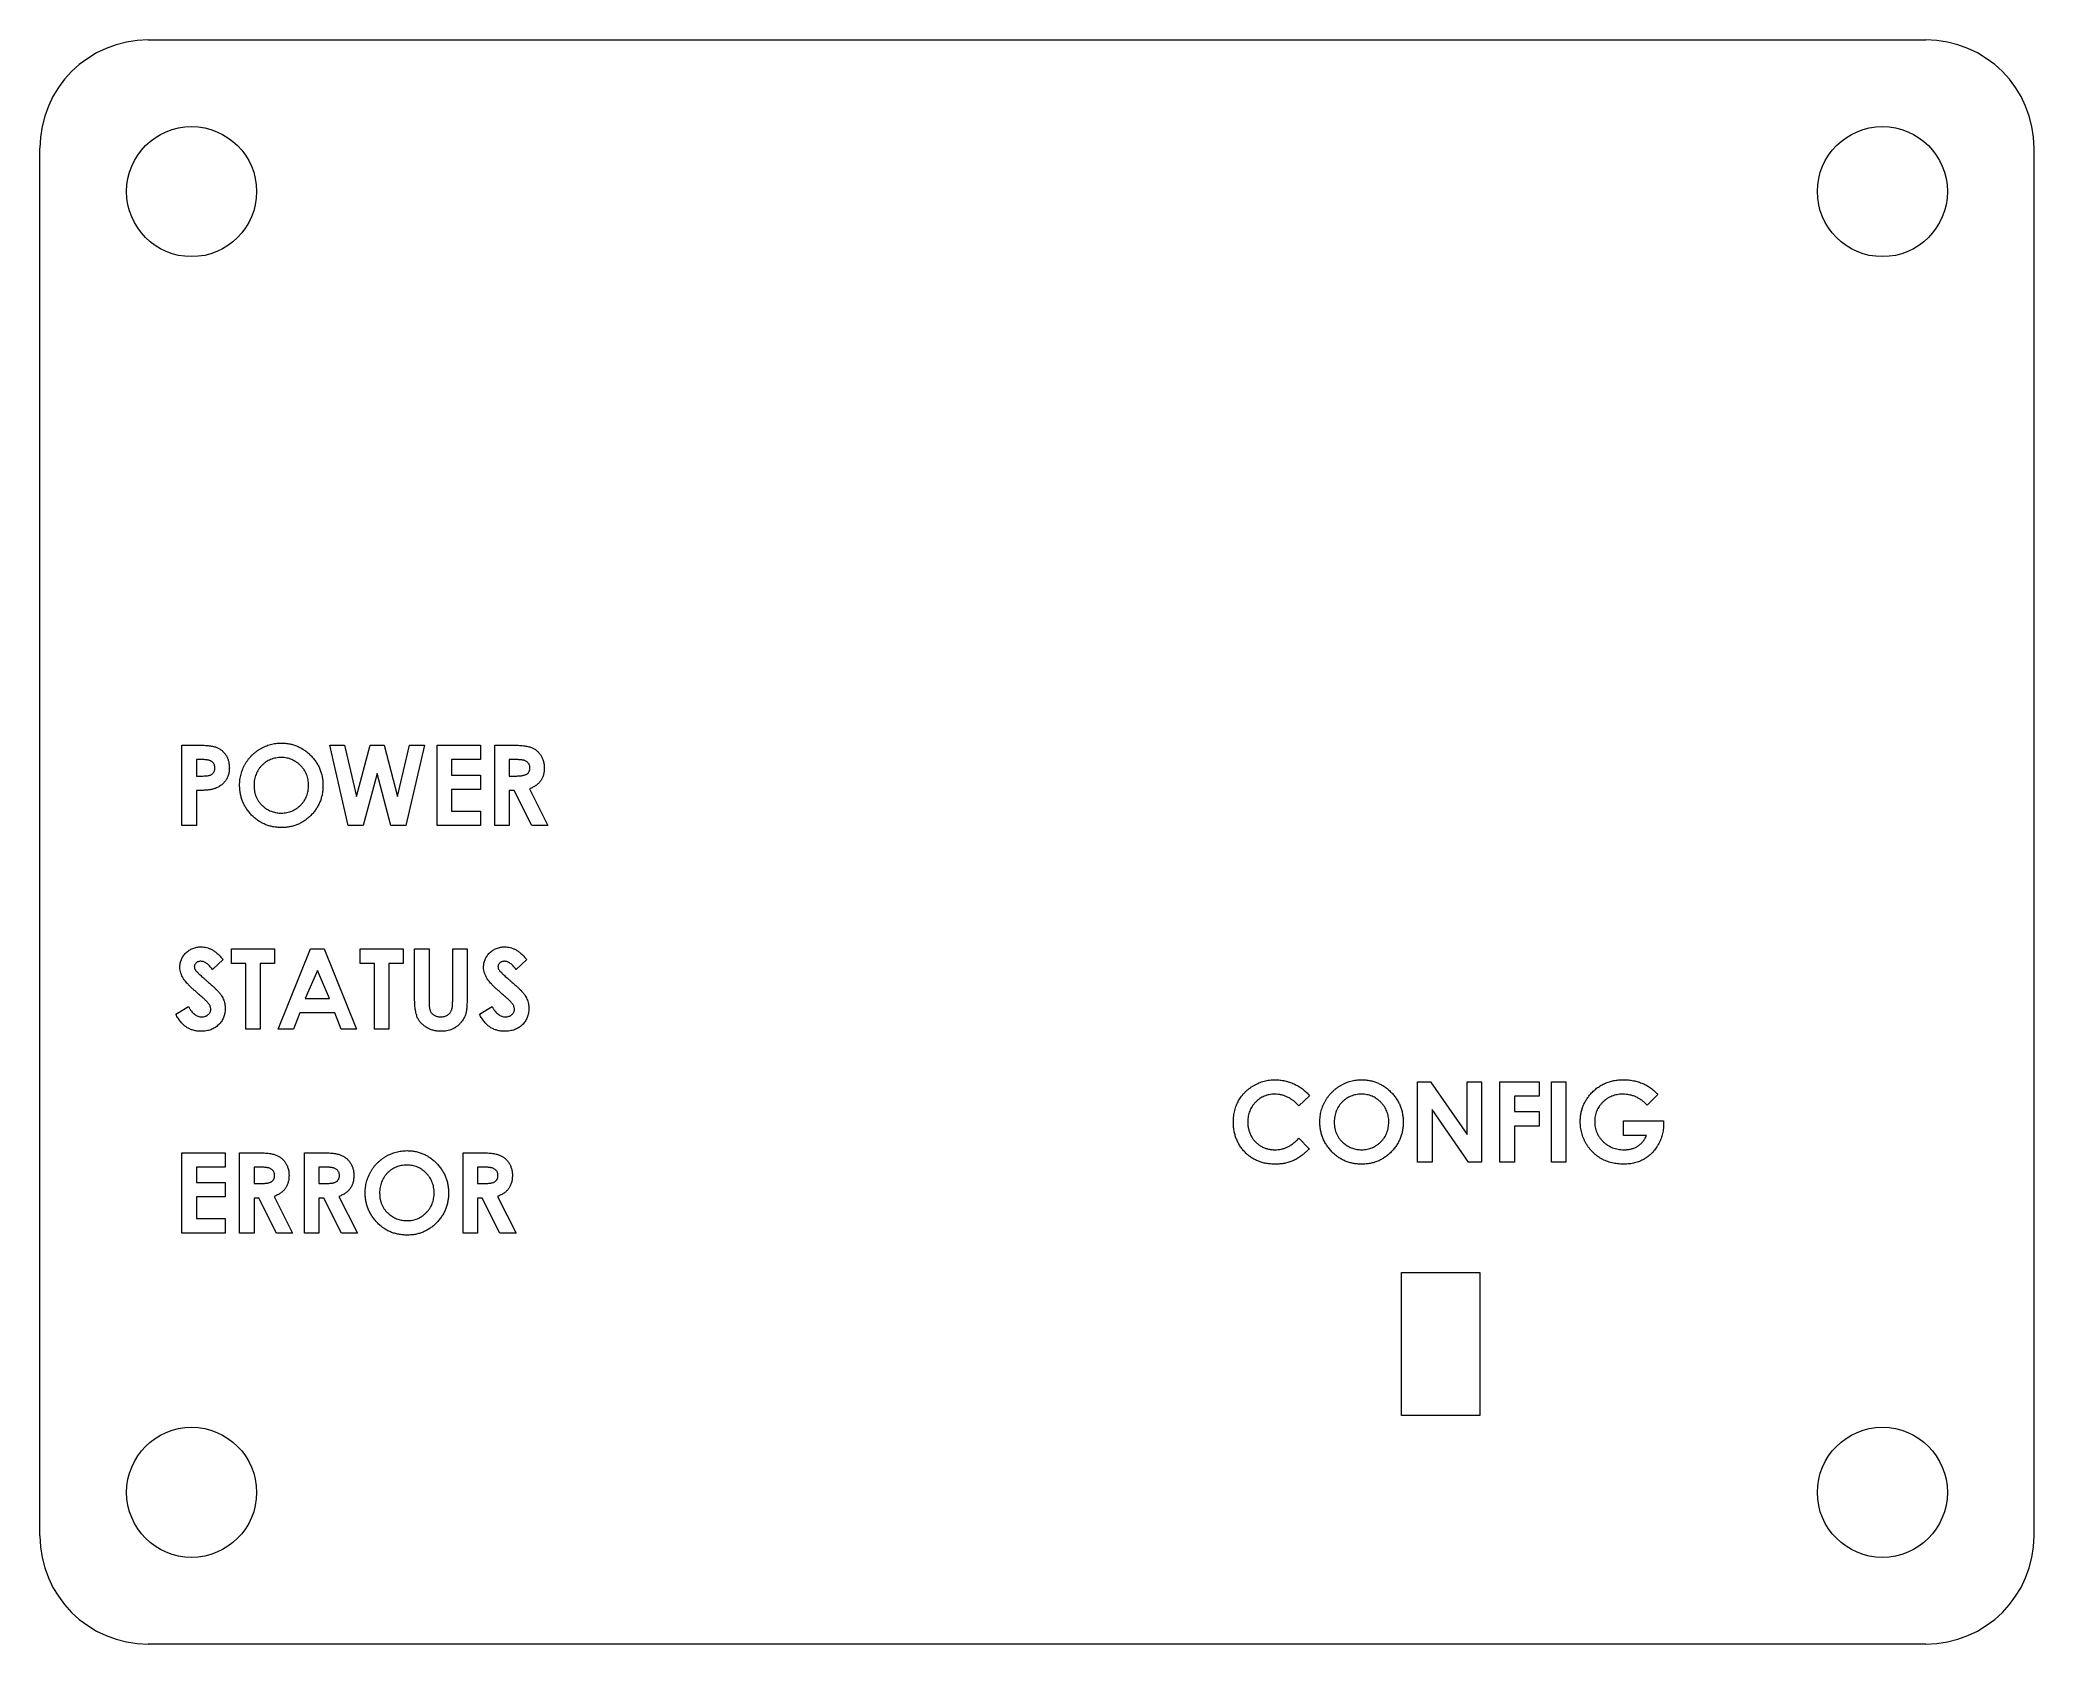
# Model space of a CAD drawing. Header units: millimetres. Extents: x -7.7 to 38.3, y -0.9 to 36.1.
import ezdxf

# ---------------------------------------------------------------- set-up
doc = ezdxf.new("R2010")
doc.units = ezdxf.units.MM

msp = doc.modelspace()

# ---------------------------------------------------------------- linework, layer by layer
at = {"color": 7, "linetype": 'Continuous', "lineweight": 15}
for p, q in [((-5.2, 36.119), (35.8, 36.119)), ((-7.7, 1.619), (-7.7, 33.619)), ((38.3, 1.619), (38.3, 33.619)), ((-4.423, 19.852), (-4.052, 19.852)), ((-4.423, 18), (-4.423, 19.852)), ((-0.586, 18), (-1.015, 19.852)), ((-1.015, 19.852), (-0.672, 19.852)), ((-0.672, 19.852), (-0.398, 18.67)), ((-0.398, 18.67), (-0.084, 19.852)), ((-0.084, 19.852), (0.239, 19.852)), ((0.239, 19.852), (0.552, 18.67)), ((0.552, 18.67), (0.825, 19.852)), ((1.169, 19.852), (0.741, 18)), ((0.825, 19.852), (1.169, 19.852)), ((1.466, 19.852), (2.463, 19.852)), ((1.466, 18), (1.466, 19.852)), ((2.463, 19.852), (2.463, 19.52)), ((2.796, 19.852), (3.183, 19.852)), ((2.796, 18), (2.796, 19.852)), ((-3.986, 19.52), (-4.09, 19.52)), ((-4.09, 19.52), (-4.09, 19.14)), ((2.463, 19.52), (1.798, 19.52)), ((1.798, 19.52), (1.798, 19.163)), ((3.241, 19.52), (3.128, 19.52)), ((3.128, 19.52), (3.128, 19.14)), ((-4.09, 19.14), (-3.973, 19.14)), ((0.077, 19.197), (-0.241, 18)), ((0.393, 18), (0.077, 19.197)), ((1.798, 19.163), (2.463, 19.163)), ((2.463, 19.163), (2.463, 18.831)), ((3.128, 19.14), (3.258, 19.14)), ((-4.09, 18.807), (-4.09, 18)), ((2.463, 18.831), (1.798, 18.831)), ((1.798, 18.831), (1.798, 18.332)), ((3.241, 18.807), (3.128, 18.807)), ((3.128, 18.807), (3.128, 18)), ((3.649, 18), (3.241, 18.807)), ((3.591, 18.845), (4.019, 18)), ((-4.09, 18), (-4.423, 18)), ((-0.241, 18), (-0.586, 18)), ((0.741, 18), (0.393, 18)), ((2.463, 18), (1.466, 18)), ((1.798, 18.332), (2.463, 18.332)), ((2.463, 18.332), (2.463, 18)), ((3.128, 18), (2.796, 18)), ((4.019, 18), (3.649, 18)), ((-3.473, 14.905), (-3.721, 14.677)), ((-3.283, 14.82), (-3.283, 15.152)), ((-3.283, 15.152), (-2.286, 15.152)), ((-2.95, 14.82), (-3.283, 14.82)), ((-2.95, 13.3), (-2.95, 14.82)), ((-2.618, 14.82), (-2.618, 13.3)), ((-2.286, 14.82), (-2.618, 14.82)), ((-2.286, 15.152), (-2.286, 14.82)), ((-2.203, 13.3), (-1.454, 15.152)), ((-1.454, 15.152), (-1.146, 15.152)), ((-1.146, 15.152), (-0.398, 13.3)), ((-0.315, 15.152), (0.682, 15.152)), ((-0.315, 14.82), (-0.315, 15.152)), ((0.018, 14.82), (-0.315, 14.82)), ((0.018, 13.3), (0.018, 14.82)), ((0.35, 14.82), (0.35, 13.3)), ((0.682, 14.82), (0.35, 14.82)), ((0.682, 15.152), (0.682, 14.82)), ((0.944, 15.152), (1.276, 15.152)), ((0.944, 14.047), (0.944, 15.152)), ((1.276, 15.152), (1.276, 13.947)), ((1.822, 13.991), (1.822, 15.152)), ((1.822, 15.152), (2.155, 15.152)), ((2.155, 15.152), (2.155, 14.047)), ((3.532, 14.905), (3.283, 14.677)), ((-1.3, 14.655), (-1.578, 14.012)), ((-1.023, 14.012), (-1.3, 14.655)), ((-4.565, 13.647), (-4.273, 13.822)), ((-1.578, 14.012), (-1.023, 14.012)), ((2.44, 13.647), (2.732, 13.822)), ((-1.704, 13.68), (-1.848, 13.3)), ((-0.897, 13.68), (-1.704, 13.68)), ((-0.753, 13.3), (-0.897, 13.68)), ((-2.618, 13.3), (-2.95, 13.3)), ((-1.848, 13.3), (-2.203, 13.3)), ((-0.398, 13.3), (-0.753, 13.3)), ((0.35, 13.3), (0.018, 13.3)), ((24.08, 12.087), (24.379, 12.087)), ((24.08, 10.235), (24.08, 12.087)), ((24.379, 12.087), (25.22, 10.869)), ((25.22, 10.869), (25.22, 12.087)), ((25.22, 12.087), (25.552, 12.087)), ((25.552, 12.087), (25.552, 10.235)), ((25.979, 12.087), (26.882, 12.087)), ((25.979, 10.235), (25.979, 12.087)), ((26.882, 12.087), (26.882, 11.755)), ((27.167, 12.087), (27.499, 12.087)), ((27.167, 10.235), (27.167, 12.087)), ((27.499, 12.087), (27.499, 10.235)), ((21.587, 11.766), (21.343, 11.533)), ((26.882, 11.755), (26.312, 11.755)), ((26.312, 11.755), (26.312, 11.399)), ((29.624, 11.793), (29.372, 11.552)), ((25.25, 10.235), (24.412, 11.45)), ((24.412, 11.45), (24.412, 10.235)), ((26.312, 11.399), (26.882, 11.399)), ((26.312, 11.066), (26.312, 10.235)), ((26.882, 11.066), (26.312, 11.066)), ((26.882, 11.399), (26.882, 11.066)), ((28.829, 10.853), (28.829, 11.185)), ((28.829, 11.185), (29.752, 11.185)), ((29.752, 11.185), (29.755, 11.106)), ((21.343, 10.79), (21.579, 10.541)), ((29.36, 10.853), (28.829, 10.853)), ((-4.423, 10.452), (-3.425, 10.452)), ((-4.423, 8.6), (-4.423, 10.452)), ((-3.425, 10.452), (-3.425, 10.12)), ((-3.093, 10.452), (-2.706, 10.452)), ((-3.093, 8.6), (-3.093, 10.452)), ((-1.597, 10.452), (-1.21, 10.452)), ((-1.597, 8.6), (-1.597, 10.452)), ((2.06, 10.452), (2.447, 10.452)), ((2.06, 8.6), (2.06, 10.452)), ((24.412, 10.235), (24.08, 10.235)), ((25.552, 10.235), (25.25, 10.235)), ((26.312, 10.235), (25.979, 10.235)), ((27.499, 10.235), (27.167, 10.235)), ((-3.425, 10.12), (-4.09, 10.12)), ((-4.09, 10.12), (-4.09, 9.763)), ((-4.09, 9.763), (-3.425, 9.763)), ((-3.425, 9.763), (-3.425, 9.431)), ((-2.647, 10.12), (-2.761, 10.12)), ((-2.761, 10.12), (-2.761, 9.74)), ((-2.761, 9.74), (-2.631, 9.74)), ((-1.151, 10.12), (-1.265, 10.12)), ((-1.265, 10.12), (-1.265, 9.74)), ((-1.265, 9.74), (-1.135, 9.74)), ((2.505, 10.12), (2.392, 10.12)), ((2.392, 10.12), (2.392, 9.74)), ((2.392, 9.74), (2.522, 9.74)), ((-3.425, 9.431), (-4.09, 9.431)), ((-4.09, 9.431), (-4.09, 8.932)), ((-2.648, 9.407), (-2.761, 9.407)), ((-2.761, 9.407), (-2.761, 8.6)), ((-2.24, 8.6), (-2.648, 9.407)), ((-2.297, 9.445), (-1.87, 8.6)), ((-1.152, 9.407), (-1.265, 9.407)), ((-1.265, 9.407), (-1.265, 8.6)), ((-0.744, 8.6), (-1.152, 9.407)), ((-0.802, 9.445), (-0.374, 8.6)), ((2.505, 9.407), (2.392, 9.407)), ((2.392, 9.407), (2.392, 8.6)), ((2.913, 8.6), (2.505, 9.407)), ((2.855, 9.445), (3.283, 8.6)), ((-4.09, 8.932), (-3.425, 8.932)), ((-3.425, 8.932), (-3.425, 8.6)), ((-3.425, 8.6), (-4.423, 8.6)), ((-2.761, 8.6), (-3.093, 8.6)), ((-1.87, 8.6), (-2.24, 8.6)), ((-1.265, 8.6), (-1.597, 8.6)), ((-0.374, 8.6), (-0.744, 8.6)), ((2.392, 8.6), (2.06, 8.6)), ((3.283, 8.6), (2.913, 8.6)), ((23.711, 7.693), (25.511, 7.693)), ((23.711, 4.393), (23.711, 7.693)), ((25.511, 7.693), (25.511, 4.393)), ((25.511, 4.393), (23.711, 4.393)), ((35.8, -0.881), (-5.2, -0.881))]:
    msp.add_line(p, q, dxfattribs=at)
for centre in [(-4.2, 32.619), (34.8, 32.619), (-4.2, 2.619), (34.8, 2.619)]:
    msp.add_circle(centre, 1.5, dxfattribs=at)
for centre, start, end in [((-5.2, 33.619), 90, 180), ((35.8, 33.619), 0, 90), ((-5.2, 1.619), 180, 270), ((35.8, 1.619), 270, 0)]:
    msp.add_arc(centre, 2.5, start, end, dxfattribs=at)
for points, knots in [([(-4.052, 19.852), (-4.027, 19.852), (-3.981, 19.852), (-3.913, 19.849), (-3.851, 19.845), (-3.794, 19.839), (-3.742, 19.831), (-3.696, 19.822), (-3.654, 19.811), (-3.618, 19.798), (-3.585, 19.783), (-3.554, 19.766), (-3.525, 19.747), (-3.498, 19.726), (-3.473, 19.702), (-3.449, 19.677), (-3.427, 19.65), (-3.407, 19.62), (-3.389, 19.589), (-3.373, 19.556), (-3.36, 19.521), (-3.349, 19.485), (-3.341, 19.447), (-3.335, 19.408), (-3.331, 19.368), (-3.331, 19.34), (-3.33, 19.326)], [0, 0, 0, 0, 0.070781, 0.136552, 0.197012, 0.252923, 0.303687, 0.349719, 0.39124, 0.428479, 0.463057, 0.49715, 0.531002, 0.564226, 0.597701, 0.631421, 0.665597, 0.700451, 0.735881, 0.771092, 0.806975, 0.843534, 0.88094, 0.919294, 0.95918, 1, 1, 1, 1]), ([(-3.093, 18.927), (-3.093, 18.949), (-3.092, 18.992), (-3.085, 19.057), (-3.076, 19.12), (-3.061, 19.182), (-3.044, 19.242), (-3.021, 19.301), (-2.995, 19.359), (-2.965, 19.416), (-2.932, 19.47), (-2.895, 19.522), (-2.855, 19.57), (-2.813, 19.616), (-2.767, 19.659), (-2.718, 19.699), (-2.666, 19.736), (-2.612, 19.77), (-2.556, 19.8), (-2.497, 19.827), (-2.439, 19.849), (-2.378, 19.868), (-2.317, 19.882), (-2.255, 19.892), (-2.192, 19.899), (-2.149, 19.899), (-2.128, 19.9)], [0, 0, 0, 0, 0.0431143, 0.0856828, 0.1275943, 0.1690586, 0.210432, 0.2518112, 0.2934438, 0.3353809, 0.3774766, 0.4186885, 0.459873, 0.5008729, 0.5418728, 0.5832118, 0.6247632, 0.6669876, 0.7093697, 0.7511027, 0.7925684, 0.8335451, 0.8748274, 0.9160177, 0.9578592, 1, 1, 1, 1]), ([(-2.128, 19.9), (-2.095, 19.899), (-2.032, 19.897), (-1.938, 19.883), (-1.848, 19.861), (-1.762, 19.83), (-1.679, 19.789), (-1.599, 19.74), (-1.523, 19.682), (-1.451, 19.616), (-1.385, 19.543), (-1.328, 19.466), (-1.279, 19.384), (-1.238, 19.299), (-1.208, 19.21), (-1.186, 19.117), (-1.172, 19.02), (-1.17, 18.954), (-1.17, 18.92)], [0, 0, 0, 0, 0.063396, 0.125157, 0.185649, 0.245977, 0.306108, 0.367351, 0.429902, 0.49454, 0.559373, 0.62241, 0.684357, 0.745807, 0.80743, 0.869996, 0.933928, 1, 1, 1, 1]), ([(3.183, 19.852), (3.209, 19.852), (3.258, 19.852), (3.329, 19.849), (3.394, 19.845), (3.454, 19.839), (3.508, 19.832), (3.556, 19.822), (3.598, 19.812), (3.636, 19.799), (3.669, 19.784), (3.7, 19.768), (3.73, 19.749), (3.758, 19.727), (3.785, 19.704), (3.809, 19.678), (3.832, 19.65), (3.854, 19.62), (3.873, 19.589), (3.89, 19.555), (3.904, 19.52), (3.916, 19.484), (3.925, 19.447), (3.931, 19.408), (3.935, 19.367), (3.935, 19.34), (3.935, 19.326)], [0, 0, 0, 0, 0.072889, 0.140186, 0.202277, 0.258895, 0.310483, 0.357095, 0.398514, 0.435038, 0.469251, 0.502805, 0.53621, 0.569379, 0.602801, 0.636666, 0.670929, 0.705803, 0.741189, 0.776304, 0.812004, 0.847969, 0.884522, 0.921974, 0.960198, 1, 1, 1, 1]), ([(-3.75, 19.483), (-3.756, 19.486), (-3.768, 19.492), (-3.79, 19.5), (-3.814, 19.506), (-3.842, 19.511), (-3.873, 19.515), (-3.908, 19.518), (-3.946, 19.519), (-3.972, 19.519), (-3.986, 19.52)], [0, 0, 0, 0, 0.082101, 0.173825, 0.278953, 0.396639, 0.527316, 0.671298, 0.828754, 1, 1, 1, 1]), ([(-3.973, 19.14), (-3.951, 19.14), (-3.912, 19.14), (-3.858, 19.144), (-3.815, 19.149), (-3.781, 19.157), (-3.754, 19.169), (-3.73, 19.183), (-3.711, 19.201), (-3.693, 19.221), (-3.679, 19.244), (-3.67, 19.269), (-3.664, 19.297), (-3.663, 19.316), (-3.663, 19.326)], [0, 0, 0, 0, 0.1551596, 0.285496, 0.3905028, 0.470975, 0.5384455, 0.6036553, 0.6665872, 0.7301989, 0.7949447, 0.8602284, 0.9281207, 1, 1, 1, 1]), ([(-3.663, 19.326), (-3.663, 19.335), (-3.664, 19.352), (-3.668, 19.376), (-3.674, 19.399), (-3.684, 19.42), (-3.697, 19.438), (-3.712, 19.455), (-3.729, 19.471), (-3.743, 19.479), (-3.75, 19.483)], [0, 0, 0, 0, 0.137788, 0.267341, 0.390444, 0.511778, 0.629509, 0.747829, 0.871885, 1, 1, 1, 1]), ([(-3.33, 19.326), (-3.331, 19.311), (-3.331, 19.28), (-3.336, 19.236), (-3.344, 19.193), (-3.355, 19.152), (-3.37, 19.114), (-3.388, 19.077), (-3.409, 19.043), (-3.433, 19.01), (-3.46, 18.98), (-3.489, 18.952), (-3.521, 18.927), (-3.555, 18.904), (-3.591, 18.883), (-3.629, 18.864), (-3.67, 18.848), (-3.698, 18.84), (-3.713, 18.836)], [0, 0, 0, 0, 0.068875, 0.135349, 0.199289, 0.26155, 0.322915, 0.382772, 0.442844, 0.502652, 0.562749, 0.62274, 0.682687, 0.743329, 0.805013, 0.868067, 0.933111, 1, 1, 1, 1]), ([(-2.133, 19.567), (-2.154, 19.567), (-2.197, 19.565), (-2.26, 19.557), (-2.32, 19.543), (-2.378, 19.522), (-2.432, 19.497), (-2.485, 19.466), (-2.534, 19.428), (-2.58, 19.386), (-2.622, 19.339), (-2.659, 19.288), (-2.69, 19.235), (-2.716, 19.178), (-2.736, 19.119), (-2.75, 19.056), (-2.759, 18.99), (-2.76, 18.945), (-2.761, 18.922)], [0, 0, 0, 0, 0.064609, 0.127512, 0.188521, 0.248708, 0.308598, 0.368812, 0.429888, 0.492802, 0.555743, 0.617485, 0.678969, 0.740198, 0.80236, 0.866245, 0.931707, 1, 1, 1, 1]), ([(-1.502, 18.925), (-1.503, 18.947), (-1.504, 18.99), (-1.512, 19.054), (-1.527, 19.115), (-1.547, 19.174), (-1.573, 19.23), (-1.604, 19.283), (-1.642, 19.334), (-1.685, 19.381), (-1.732, 19.425), (-1.782, 19.463), (-1.834, 19.495), (-1.889, 19.521), (-1.946, 19.542), (-2.006, 19.557), (-2.069, 19.565), (-2.111, 19.567), (-2.133, 19.567)], [0, 0, 0, 0, 0.065939, 0.129791, 0.192175, 0.253617, 0.314719, 0.376282, 0.438973, 0.503175, 0.567329, 0.629651, 0.69065, 0.751238, 0.811754, 0.872788, 0.93554, 1, 1, 1, 1]), ([(3.603, 19.33), (3.603, 19.34), (3.602, 19.36), (3.595, 19.387), (3.583, 19.413), (3.567, 19.436), (3.547, 19.457), (3.523, 19.475), (3.497, 19.49), (3.472, 19.499), (3.45, 19.505), (3.429, 19.509), (3.406, 19.512), (3.379, 19.515), (3.349, 19.517), (3.316, 19.519), (3.28, 19.519), (3.255, 19.52), (3.241, 19.52)], [0, 0, 0, 0, 0.063769, 0.125262, 0.185414, 0.246807, 0.309422, 0.372533, 0.437733, 0.50575, 0.544013, 0.58837, 0.640389, 0.697897, 0.763272, 0.834979, 0.913874, 1, 1, 1, 1]), ([(3.258, 19.14), (3.273, 19.14), (3.304, 19.14), (3.347, 19.142), (3.387, 19.146), (3.423, 19.15), (3.455, 19.156), (3.483, 19.164), (3.508, 19.173), (3.529, 19.183), (3.546, 19.195), (3.562, 19.209), (3.575, 19.225), (3.585, 19.242), (3.593, 19.262), (3.599, 19.283), (3.602, 19.306), (3.603, 19.322), (3.603, 19.33)], [0, 0, 0, 0, 0.10554, 0.202086, 0.290685, 0.370553, 0.44267, 0.507675, 0.565573, 0.616455, 0.663331, 0.708862, 0.753412, 0.798515, 0.845064, 0.893873, 0.944708, 1, 1, 1, 1]), ([(3.935, 19.326), (3.935, 19.311), (3.934, 19.283), (3.931, 19.241), (3.924, 19.2), (3.914, 19.162), (3.903, 19.125), (3.888, 19.091), (3.87, 19.058), (3.85, 19.027), (3.828, 18.997), (3.802, 18.97), (3.774, 18.944), (3.742, 18.921), (3.708, 18.899), (3.672, 18.879), (3.633, 18.861), (3.605, 18.85), (3.591, 18.845)], [0, 0, 0, 0, 0.0687413, 0.1347891, 0.198536, 0.2603857, 0.3209616, 0.3799038, 0.4385029, 0.4961543, 0.5542655, 0.6127488, 0.6725134, 0.7336464, 0.7967896, 0.8619357, 0.9293977, 1, 1, 1, 1]), ([(-2.125, 17.953), (-2.159, 17.953), (-2.226, 17.955), (-2.324, 17.969), (-2.418, 17.991), (-2.507, 18.023), (-2.592, 18.064), (-2.672, 18.114), (-2.748, 18.173), (-2.818, 18.24), (-2.882, 18.313), (-2.939, 18.391), (-2.987, 18.472), (-3.025, 18.556), (-3.056, 18.644), (-3.078, 18.735), (-3.09, 18.83), (-3.092, 18.894), (-3.093, 18.927)], [0, 0, 0, 0, 0.066749, 0.131152, 0.193732, 0.255326, 0.316388, 0.378027, 0.440406, 0.504557, 0.568658, 0.630986, 0.692288, 0.752615, 0.8132, 0.874016, 0.936158, 1, 1, 1, 1]), ([(-2.761, 18.922), (-2.76, 18.897), (-2.758, 18.847), (-2.748, 18.775), (-2.73, 18.706), (-2.705, 18.642), (-2.673, 18.581), (-2.633, 18.525), (-2.587, 18.473), (-2.551, 18.443), (-2.533, 18.427)], [0, 0, 0, 0, 0.134807, 0.264199, 0.388462, 0.509942, 0.63041, 0.750671, 0.873455, 1, 1, 1, 1]), ([(-2.126, 18.285), (-2.105, 18.286), (-2.063, 18.287), (-2.001, 18.295), (-1.942, 18.31), (-1.886, 18.33), (-1.831, 18.356), (-1.779, 18.388), (-1.73, 18.426), (-1.684, 18.469), (-1.641, 18.516), (-1.604, 18.566), (-1.572, 18.619), (-1.547, 18.675), (-1.526, 18.734), (-1.513, 18.795), (-1.504, 18.859), (-1.503, 18.903), (-1.502, 18.925)], [0, 0, 0, 0, 0.064147, 0.126212, 0.186841, 0.246936, 0.307256, 0.368151, 0.430071, 0.493875, 0.557981, 0.62087, 0.682525, 0.744036, 0.805889, 0.868968, 0.933247, 1, 1, 1, 1]), ([(-1.17, 18.92), (-1.17, 18.887), (-1.172, 18.822), (-1.185, 18.726), (-1.207, 18.634), (-1.238, 18.545), (-1.277, 18.461), (-1.325, 18.38), (-1.383, 18.304), (-1.447, 18.232), (-1.519, 18.167), (-1.594, 18.11), (-1.673, 18.061), (-1.756, 18.021), (-1.843, 17.99), (-1.934, 17.968), (-2.028, 17.955), (-2.092, 17.953), (-2.125, 17.953)], [0, 0, 0, 0, 0.065722, 0.129508, 0.191722, 0.253161, 0.314316, 0.375952, 0.43862, 0.502973, 0.567129, 0.629552, 0.690477, 0.751072, 0.811668, 0.872929, 0.935501, 1, 1, 1, 1]), ([(-3.713, 18.836), (-3.722, 18.833), (-3.743, 18.828), (-3.777, 18.823), (-3.816, 18.818), (-3.861, 18.814), (-3.911, 18.811), (-3.966, 18.809), (-4.026, 18.807), (-4.068, 18.807), (-4.09, 18.807)], [0, 0, 0, 0, 0.077373, 0.167614, 0.272108, 0.390016, 0.521363, 0.667272, 0.82681, 1, 1, 1, 1]), ([(-2.533, 18.427), (-2.518, 18.416), (-2.488, 18.393), (-2.441, 18.365), (-2.393, 18.34), (-2.343, 18.32), (-2.291, 18.304), (-2.237, 18.293), (-2.182, 18.286), (-2.145, 18.285), (-2.126, 18.285)], [0, 0, 0, 0, 0.127991, 0.253098, 0.376184, 0.498936, 0.621526, 0.745707, 0.871575, 1, 1, 1, 1]), ([(-4.47, 14.73), (-4.47, 14.746), (-4.469, 14.777), (-4.462, 14.823), (-4.451, 14.867), (-4.436, 14.91), (-4.416, 14.95), (-4.392, 14.99), (-4.363, 15.027), (-4.331, 15.062), (-4.295, 15.094), (-4.257, 15.122), (-4.216, 15.146), (-4.174, 15.166), (-4.129, 15.181), (-4.083, 15.192), (-4.034, 15.198), (-4.001, 15.199), (-3.984, 15.2)], [0, 0, 0, 0, 0.063173, 0.124457, 0.184841, 0.244567, 0.304319, 0.3652, 0.427421, 0.491262, 0.555499, 0.618605, 0.680495, 0.742473, 0.804991, 0.868252, 0.932887, 1, 1, 1, 1]), ([(-3.984, 15.2), (-3.962, 15.199), (-3.919, 15.197), (-3.855, 15.185), (-3.792, 15.165), (-3.741, 15.142), (-3.701, 15.119), (-3.67, 15.098), (-3.639, 15.074), (-3.606, 15.046), (-3.574, 15.015), (-3.541, 14.982), (-3.506, 14.945), (-3.484, 14.918), (-3.473, 14.905)], [0, 0, 0, 0, 0.10691, 0.212977, 0.319777, 0.428556, 0.485857, 0.546559, 0.611431, 0.679821, 0.753159, 0.830753, 0.913133, 1, 1, 1, 1]), ([(2.535, 14.73), (2.535, 14.746), (2.536, 14.777), (2.543, 14.823), (2.553, 14.867), (2.569, 14.91), (2.589, 14.95), (2.613, 14.99), (2.642, 15.027), (2.674, 15.062), (2.71, 15.094), (2.748, 15.122), (2.788, 15.146), (2.831, 15.166), (2.875, 15.181), (2.922, 15.192), (2.971, 15.198), (3.004, 15.199), (3.021, 15.2)], [0, 0, 0, 0, 0.063173, 0.124457, 0.184841, 0.244567, 0.304319, 0.3652, 0.427421, 0.491262, 0.555499, 0.618605, 0.680495, 0.742473, 0.804991, 0.868252, 0.932887, 1, 1, 1, 1]), ([(3.021, 15.2), (3.042, 15.199), (3.086, 15.197), (3.15, 15.185), (3.213, 15.165), (3.264, 15.142), (3.304, 15.119), (3.335, 15.098), (3.366, 15.074), (3.398, 15.046), (3.431, 15.015), (3.464, 14.982), (3.498, 14.945), (3.52, 14.918), (3.532, 14.905)], [0, 0, 0, 0, 0.10691, 0.212977, 0.319777, 0.428556, 0.485857, 0.546559, 0.611431, 0.679821, 0.753159, 0.830753, 0.913133, 1, 1, 1, 1]), ([(-4.003, 14.08), (-4.027, 14.1), (-4.072, 14.138), (-4.136, 14.195), (-4.194, 14.247), (-4.245, 14.297), (-4.289, 14.343), (-4.327, 14.385), (-4.359, 14.424), (-4.391, 14.47), (-4.423, 14.527), (-4.45, 14.594), (-4.467, 14.662), (-4.469, 14.708), (-4.47, 14.73)], [0, 0, 0, 0, 0.112125, 0.215201, 0.309902, 0.395959, 0.473447, 0.54214, 0.602523, 0.654726, 0.747804, 0.835278, 0.918925, 1, 1, 1, 1]), ([(-3.988, 14.867), (-3.998, 14.867), (-4.019, 14.866), (-4.048, 14.859), (-4.074, 14.847), (-4.096, 14.831), (-4.114, 14.811), (-4.128, 14.791), (-4.136, 14.769), (-4.137, 14.753), (-4.138, 14.746)], [0, 0, 0, 0, 0.148126, 0.285993, 0.416634, 0.54738, 0.671583, 0.784401, 0.893266, 1, 1, 1, 1]), ([(-4.138, 14.746), (-4.137, 14.738), (-4.137, 14.723), (-4.13, 14.7), (-4.121, 14.678), (-4.112, 14.664), (-4.107, 14.657)], [0, 0, 0, 0, 0.2418814, 0.4871155, 0.7378378, 1, 1, 1, 1]), ([(-3.721, 14.677), (-3.732, 14.692), (-3.753, 14.721), (-3.786, 14.76), (-3.819, 14.793), (-3.852, 14.82), (-3.885, 14.841), (-3.919, 14.856), (-3.954, 14.865), (-3.976, 14.867), (-3.988, 14.867)], [0, 0, 0, 0, 0.16242, 0.311824, 0.448433, 0.573381, 0.689077, 0.797573, 0.900293, 1, 1, 1, 1]), ([(3.001, 14.08), (2.978, 14.1), (2.932, 14.138), (2.869, 14.195), (2.811, 14.247), (2.76, 14.297), (2.716, 14.343), (2.677, 14.385), (2.646, 14.424), (2.613, 14.47), (2.582, 14.527), (2.555, 14.594), (2.537, 14.662), (2.536, 14.708), (2.535, 14.73)], [0, 0, 0, 0, 0.112125, 0.215201, 0.309902, 0.395959, 0.473447, 0.54214, 0.602523, 0.654726, 0.747804, 0.835278, 0.918925, 1, 1, 1, 1]), ([(3.017, 14.867), (3.006, 14.867), (2.986, 14.866), (2.957, 14.859), (2.931, 14.847), (2.909, 14.831), (2.891, 14.811), (2.877, 14.791), (2.869, 14.769), (2.868, 14.753), (2.867, 14.746)], [0, 0, 0, 0, 0.1481263, 0.2859929, 0.4166344, 0.5473799, 0.6715828, 0.7844007, 0.8932656, 1, 1, 1, 1]), ([(2.867, 14.746), (2.867, 14.738), (2.868, 14.723), (2.874, 14.7), (2.884, 14.678), (2.893, 14.664), (2.898, 14.657)], [0, 0, 0, 0, 0.2418814, 0.4871155, 0.7378378, 1, 1, 1, 1]), ([(3.283, 14.677), (3.273, 14.692), (3.252, 14.721), (3.219, 14.76), (3.186, 14.793), (3.153, 14.82), (3.119, 14.841), (3.085, 14.856), (3.051, 14.865), (3.028, 14.867), (3.017, 14.867)], [0, 0, 0, 0, 0.16242, 0.311824, 0.448433, 0.573381, 0.689077, 0.797573, 0.900293, 1, 1, 1, 1]), ([(-4.107, 14.657), (-4.103, 14.652), (-4.093, 14.639), (-4.074, 14.62), (-4.051, 14.596), (-4.022, 14.568), (-3.988, 14.536), (-3.948, 14.5), (-3.904, 14.461), (-3.872, 14.433), (-3.855, 14.418)], [0, 0, 0, 0, 0.0592342, 0.1363493, 0.2338052, 0.3494112, 0.4831792, 0.6359669, 0.8092434, 1, 1, 1, 1]), ([(-3.855, 14.418), (-3.84, 14.405), (-3.81, 14.379), (-3.768, 14.343), (-3.731, 14.31), (-3.699, 14.282), (-3.671, 14.257), (-3.649, 14.236), (-3.631, 14.219), (-3.621, 14.209), (-3.617, 14.205)], [0, 0, 0, 0, 0.192953, 0.366184, 0.520457, 0.655012, 0.770624, 0.865677, 0.942675, 1, 1, 1, 1]), ([(2.898, 14.657), (2.902, 14.652), (2.912, 14.639), (2.931, 14.62), (2.954, 14.596), (2.983, 14.568), (3.017, 14.536), (3.056, 14.5), (3.101, 14.461), (3.133, 14.433), (3.149, 14.418)], [0, 0, 0, 0, 0.0592342, 0.1363493, 0.2338052, 0.3494112, 0.4831792, 0.6359669, 0.8092434, 1, 1, 1, 1]), ([(3.149, 14.418), (3.165, 14.405), (3.194, 14.379), (3.237, 14.343), (3.274, 14.31), (3.306, 14.282), (3.333, 14.257), (3.356, 14.236), (3.373, 14.219), (3.384, 14.209), (3.388, 14.205)], [0, 0, 0, 0, 0.192953, 0.366184, 0.520457, 0.655012, 0.770624, 0.865677, 0.942675, 1, 1, 1, 1]), ([(-4.273, 13.822), (-4.262, 13.804), (-4.241, 13.768), (-4.206, 13.719), (-4.17, 13.678), (-4.133, 13.644), (-4.094, 13.618), (-4.054, 13.599), (-4.012, 13.587), (-3.983, 13.586), (-3.969, 13.585)], [0, 0, 0, 0, 0.160458, 0.307612, 0.442139, 0.566229, 0.681222, 0.789558, 0.895029, 1, 1, 1, 1]), ([(-3.758, 13.76), (-3.758, 13.771), (-3.76, 13.792), (-3.769, 13.824), (-3.783, 13.856), (-3.8, 13.882), (-3.817, 13.904), (-3.833, 13.923), (-3.853, 13.944), (-3.877, 13.967), (-3.904, 13.993), (-3.934, 14.02), (-3.967, 14.049), (-3.991, 14.069), (-4.003, 14.08)], [0, 0, 0, 0, 0.076347, 0.155091, 0.238352, 0.328404, 0.379384, 0.439618, 0.509831, 0.588875, 0.677436, 0.775547, 0.882636, 1, 1, 1, 1]), ([(-3.617, 14.205), (-3.6, 14.187), (-3.569, 14.153), (-3.528, 14.1), (-3.495, 14.049), (-3.469, 13.997), (-3.449, 13.946), (-3.435, 13.892), (-3.427, 13.837), (-3.426, 13.799), (-3.425, 13.78)], [0, 0, 0, 0, 0.150833, 0.289954, 0.417139, 0.535255, 0.648751, 0.762405, 0.879827, 1, 1, 1, 1]), ([(1.55, 13.253), (1.534, 13.253), (1.503, 13.253), (1.456, 13.258), (1.412, 13.265), (1.369, 13.275), (1.327, 13.288), (1.287, 13.304), (1.248, 13.323), (1.211, 13.344), (1.177, 13.368), (1.145, 13.394), (1.115, 13.42), (1.088, 13.449), (1.063, 13.478), (1.041, 13.51), (1.022, 13.542), (1.005, 13.577), (0.99, 13.616), (0.978, 13.66), (0.967, 13.71), (0.959, 13.766), (0.951, 13.828), (0.947, 13.896), (0.944, 13.969), (0.944, 14.021), (0.944, 14.047)], [0, 0, 0, 0, 0.041715, 0.082303, 0.121572, 0.160067, 0.197994, 0.235566, 0.273005, 0.31009, 0.346846, 0.382484, 0.417271, 0.451332, 0.484853, 0.518031, 0.551069, 0.584171, 0.619467, 0.659158, 0.703472, 0.75284, 0.806844, 0.866142, 0.930502, 1, 1, 1, 1]), ([(1.276, 13.947), (1.276, 13.935), (1.276, 13.91), (1.278, 13.876), (1.279, 13.844), (1.282, 13.815), (1.287, 13.789), (1.291, 13.765), (1.296, 13.745), (1.305, 13.722), (1.318, 13.695), (1.339, 13.668), (1.363, 13.643), (1.392, 13.623), (1.425, 13.606), (1.462, 13.593), (1.501, 13.587), (1.529, 13.585), (1.543, 13.585)], [0, 0, 0, 0, 0.072219, 0.13949, 0.20037, 0.256433, 0.307804, 0.353659, 0.39442, 0.430156, 0.496666, 0.562018, 0.628755, 0.69741, 0.768079, 0.841338, 0.918336, 1, 1, 1, 1]), ([(1.543, 13.585), (1.558, 13.585), (1.587, 13.586), (1.629, 13.595), (1.668, 13.608), (1.703, 13.627), (1.734, 13.65), (1.761, 13.676), (1.781, 13.705), (1.795, 13.732), (1.803, 13.757), (1.808, 13.779), (1.813, 13.805), (1.816, 13.835), (1.819, 13.869), (1.821, 13.906), (1.822, 13.948), (1.822, 13.976), (1.822, 13.991)], [0, 0, 0, 0, 0.078833, 0.15371, 0.224678, 0.294809, 0.362715, 0.427103, 0.48865, 0.5509, 0.585046, 0.625272, 0.671466, 0.72455, 0.783265, 0.849073, 0.921296, 1, 1, 1, 1]), ([(2.155, 14.047), (2.155, 14.025), (2.155, 13.982), (2.153, 13.92), (2.15, 13.863), (2.148, 13.812), (2.143, 13.767), (2.138, 13.726), (2.132, 13.691), (2.123, 13.651), (2.107, 13.605), (2.081, 13.552), (2.048, 13.5), (2.009, 13.449), (1.965, 13.403), (1.917, 13.362), (1.866, 13.327), (1.811, 13.3), (1.752, 13.278), (1.688, 13.264), (1.621, 13.254), (1.574, 13.253), (1.55, 13.253)], [0, 0, 0, 0, 0.05854, 0.112568, 0.16178, 0.206487, 0.246457, 0.282, 0.313213, 0.339806, 0.389413, 0.440473, 0.493955, 0.549978, 0.606488, 0.661319, 0.714691, 0.767918, 0.821939, 0.878107, 0.937203, 1, 1, 1, 1]), ([(2.732, 13.822), (2.743, 13.804), (2.763, 13.768), (2.798, 13.719), (2.834, 13.678), (2.872, 13.644), (2.911, 13.618), (2.951, 13.599), (2.993, 13.587), (3.021, 13.586), (3.035, 13.585)], [0, 0, 0, 0, 0.160458, 0.307612, 0.442139, 0.566229, 0.681222, 0.789558, 0.895029, 1, 1, 1, 1]), ([(3.247, 13.76), (3.246, 13.771), (3.245, 13.792), (3.236, 13.824), (3.222, 13.856), (3.205, 13.882), (3.188, 13.904), (3.171, 13.923), (3.151, 13.944), (3.128, 13.967), (3.101, 13.993), (3.071, 14.02), (3.037, 14.049), (3.014, 14.069), (3.001, 14.08)], [0, 0, 0, 0, 0.076347, 0.155091, 0.238352, 0.328404, 0.379384, 0.439618, 0.509831, 0.588875, 0.677436, 0.775547, 0.882636, 1, 1, 1, 1]), ([(3.388, 14.205), (3.404, 14.187), (3.436, 14.153), (3.477, 14.1), (3.51, 14.049), (3.536, 13.997), (3.556, 13.946), (3.57, 13.892), (3.578, 13.837), (3.579, 13.799), (3.579, 13.78)], [0, 0, 0, 0, 0.150833, 0.289954, 0.417139, 0.535255, 0.648751, 0.762405, 0.879827, 1, 1, 1, 1]), ([(-3.981, 13.253), (-3.997, 13.253), (-4.029, 13.253), (-4.075, 13.258), (-4.12, 13.265), (-4.163, 13.276), (-4.204, 13.289), (-4.244, 13.305), (-4.283, 13.325), (-4.32, 13.347), (-4.355, 13.373), (-4.389, 13.402), (-4.422, 13.434), (-4.453, 13.47), (-4.483, 13.51), (-4.512, 13.552), (-4.54, 13.598), (-4.556, 13.63), (-4.565, 13.647)], [0, 0, 0, 0, 0.0635515, 0.1258684, 0.1862403, 0.2449767, 0.3033577, 0.3612303, 0.418489, 0.4759367, 0.5342037, 0.5940594, 0.6554687, 0.7187717, 0.7849746, 0.8535223, 0.9251825, 1, 1, 1, 1]), ([(-3.425, 13.78), (-3.426, 13.761), (-3.426, 13.724), (-3.434, 13.671), (-3.446, 13.619), (-3.463, 13.571), (-3.485, 13.524), (-3.511, 13.481), (-3.543, 13.439), (-3.579, 13.401), (-3.619, 13.366), (-3.662, 13.335), (-3.708, 13.31), (-3.757, 13.289), (-3.809, 13.273), (-3.864, 13.261), (-3.922, 13.254), (-3.961, 13.253), (-3.981, 13.253)], [0, 0, 0, 0, 0.065201, 0.127927, 0.189047, 0.248544, 0.307607, 0.367248, 0.426963, 0.488617, 0.550392, 0.611331, 0.672556, 0.734024, 0.797341, 0.86225, 0.929625, 1, 1, 1, 1]), ([(-3.969, 13.585), (-3.955, 13.586), (-3.927, 13.587), (-3.887, 13.597), (-3.85, 13.613), (-3.819, 13.637), (-3.792, 13.664), (-3.772, 13.694), (-3.76, 13.726), (-3.758, 13.749), (-3.758, 13.76)], [0, 0, 0, 0, 0.141986, 0.275473, 0.404346, 0.53543, 0.661427, 0.777867, 0.88828, 1, 1, 1, 1]), ([(3.023, 13.253), (3.007, 13.253), (2.976, 13.253), (2.93, 13.258), (2.885, 13.265), (2.842, 13.276), (2.801, 13.289), (2.76, 13.305), (2.722, 13.325), (2.685, 13.347), (2.65, 13.373), (2.615, 13.402), (2.583, 13.434), (2.551, 13.47), (2.522, 13.51), (2.492, 13.552), (2.465, 13.598), (2.448, 13.63), (2.44, 13.647)], [0, 0, 0, 0, 0.063551, 0.125868, 0.18624, 0.244977, 0.303358, 0.36123, 0.418489, 0.475937, 0.534204, 0.594059, 0.655469, 0.718772, 0.784975, 0.853522, 0.925182, 1, 1, 1, 1]), ([(3.579, 13.78), (3.579, 13.761), (3.578, 13.724), (3.57, 13.671), (3.559, 13.619), (3.541, 13.571), (3.52, 13.524), (3.493, 13.481), (3.462, 13.439), (3.426, 13.401), (3.386, 13.366), (3.343, 13.335), (3.297, 13.31), (3.247, 13.289), (3.195, 13.273), (3.141, 13.261), (3.083, 13.254), (3.043, 13.253), (3.023, 13.253)], [0, 0, 0, 0, 0.065201, 0.127927, 0.189047, 0.248544, 0.307607, 0.367248, 0.426963, 0.488617, 0.550392, 0.611331, 0.672556, 0.734024, 0.797341, 0.86225, 0.929625, 1, 1, 1, 1]), ([(3.035, 13.585), (3.05, 13.586), (3.078, 13.587), (3.118, 13.597), (3.154, 13.613), (3.186, 13.637), (3.213, 13.664), (3.233, 13.694), (3.245, 13.726), (3.246, 13.749), (3.247, 13.76)], [0, 0, 0, 0, 0.141986, 0.275473, 0.404346, 0.53543, 0.661427, 0.777867, 0.88828, 1, 1, 1, 1]), ([(19.83, 11.164), (19.83, 11.187), (19.83, 11.232), (19.837, 11.299), (19.846, 11.364), (19.86, 11.426), (19.877, 11.487), (19.898, 11.546), (19.923, 11.602), (19.951, 11.657), (19.983, 11.71), (20.019, 11.76), (20.058, 11.807), (20.101, 11.852), (20.146, 11.894), (20.196, 11.933), (20.248, 11.97), (20.303, 12.004), (20.361, 12.035), (20.419, 12.062), (20.48, 12.084), (20.541, 12.103), (20.603, 12.117), (20.666, 12.128), (20.731, 12.133), (20.774, 12.134), (20.796, 12.135)], [0, 0, 0, 0, 0.0446633, 0.0885118, 0.1309256, 0.172904, 0.2140001, 0.254985, 0.2952913, 0.3357724, 0.3761808, 0.4161784, 0.4563501, 0.4965122, 0.5370406, 0.5781187, 0.6197246, 0.662422, 0.705299, 0.74743, 0.789433, 0.8312674, 0.8728251, 0.9148701, 0.957027, 1, 1, 1, 1]), ([(20.796, 12.135), (20.815, 12.135), (20.852, 12.134), (20.908, 12.129), (20.963, 12.122), (21.017, 12.111), (21.071, 12.098), (21.124, 12.081), (21.177, 12.062), (21.229, 12.039), (21.28, 12.014), (21.329, 11.986), (21.377, 11.956), (21.422, 11.923), (21.466, 11.888), (21.508, 11.85), (21.549, 11.809), (21.574, 11.781), (21.587, 11.766)], [0, 0, 0, 0, 0.062276, 0.123904, 0.185067, 0.24684, 0.308435, 0.370241, 0.432587, 0.495925, 0.559351, 0.621943, 0.684393, 0.746986, 0.809441, 0.872508, 0.935769, 1, 1, 1, 1]), ([(21.824, 11.162), (21.824, 11.184), (21.825, 11.228), (21.832, 11.292), (21.841, 11.355), (21.856, 11.417), (21.873, 11.478), (21.896, 11.537), (21.922, 11.595), (21.952, 11.651), (21.985, 11.705), (22.022, 11.757), (22.062, 11.805), (22.104, 11.851), (22.15, 11.894), (22.199, 11.934), (22.251, 11.971), (22.305, 12.005), (22.361, 12.036), (22.42, 12.062), (22.478, 12.085), (22.539, 12.103), (22.6, 12.118), (22.662, 12.127), (22.725, 12.134), (22.768, 12.135), (22.789, 12.135)], [0, 0, 0, 0, 0.043114, 0.085683, 0.127594, 0.169059, 0.210432, 0.251811, 0.293444, 0.335381, 0.377477, 0.418688, 0.459873, 0.500873, 0.541873, 0.583212, 0.624763, 0.666988, 0.70937, 0.751103, 0.792568, 0.833545, 0.874827, 0.916018, 0.957859, 1, 1, 1, 1]), ([(22.789, 12.135), (22.822, 12.134), (22.885, 12.132), (22.979, 12.119), (23.069, 12.096), (23.155, 12.065), (23.238, 12.025), (23.318, 11.976), (23.394, 11.917), (23.466, 11.851), (23.532, 11.779), (23.589, 11.701), (23.638, 11.62), (23.679, 11.535), (23.709, 11.446), (23.731, 11.352), (23.745, 11.255), (23.747, 11.189), (23.747, 11.156)], [0, 0, 0, 0, 0.063396, 0.125157, 0.185649, 0.245977, 0.306108, 0.367351, 0.429902, 0.49454, 0.559373, 0.62241, 0.684357, 0.745807, 0.80743, 0.869996, 0.933928, 1, 1, 1, 1]), ([(28.074, 11.811), (28.087, 11.824), (28.111, 11.851), (28.149, 11.887), (28.188, 11.922), (28.229, 11.953), (28.271, 11.982), (28.315, 12.009), (28.36, 12.033), (28.406, 12.054), (28.454, 12.074), (28.503, 12.09), (28.553, 12.104), (28.605, 12.115), (28.658, 12.124), (28.712, 12.13), (28.768, 12.134), (28.806, 12.135), (28.825, 12.135)], [0, 0, 0, 0, 0.063787, 0.126616, 0.188343, 0.249479, 0.309864, 0.370656, 0.430675, 0.491278, 0.551874, 0.613065, 0.675167, 0.737705, 0.801473, 0.866116, 0.93226, 1, 1, 1, 1]), ([(28.825, 12.135), (28.845, 12.135), (28.884, 12.134), (28.943, 12.13), (29.001, 12.123), (29.058, 12.113), (29.114, 12.101), (29.169, 12.086), (29.224, 12.068), (29.259, 12.054), (29.277, 12.047)], [0, 0, 0, 0, 0.128976, 0.256614, 0.382375, 0.50745, 0.631232, 0.754221, 0.877301, 1, 1, 1, 1]), ([(29.277, 12.047), (29.291, 12.041), (29.322, 12.028), (29.365, 12.004), (29.409, 11.977), (29.453, 11.947), (29.496, 11.913), (29.539, 11.876), (29.582, 11.836), (29.61, 11.807), (29.624, 11.793)], [0, 0, 0, 0, 0.111799, 0.227396, 0.345657, 0.4674, 0.594208, 0.724678, 0.859647, 1, 1, 1, 1]), ([(20.783, 11.802), (20.762, 11.802), (20.72, 11.801), (20.658, 11.792), (20.598, 11.778), (20.541, 11.757), (20.487, 11.731), (20.435, 11.7), (20.387, 11.662), (20.341, 11.619), (20.299, 11.572), (20.262, 11.522), (20.231, 11.469), (20.206, 11.414), (20.186, 11.355), (20.172, 11.294), (20.164, 11.23), (20.163, 11.187), (20.162, 11.165)], [0, 0, 0, 0, 0.064715, 0.127707, 0.188882, 0.249158, 0.309661, 0.370225, 0.432332, 0.495782, 0.559304, 0.621861, 0.683322, 0.744523, 0.806088, 0.868994, 0.933419, 1, 1, 1, 1]), ([(21.343, 11.533), (21.322, 11.555), (21.282, 11.596), (21.217, 11.652), (21.149, 11.698), (21.08, 11.736), (21.009, 11.766), (20.935, 11.787), (20.86, 11.8), (20.809, 11.802), (20.783, 11.802)], [0, 0, 0, 0, 0.139406, 0.272304, 0.399525, 0.522811, 0.642663, 0.761023, 0.879801, 1, 1, 1, 1]), ([(22.784, 11.802), (22.763, 11.802), (22.72, 11.801), (22.657, 11.792), (22.597, 11.778), (22.539, 11.758), (22.485, 11.732), (22.432, 11.701), (22.383, 11.663), (22.337, 11.621), (22.295, 11.574), (22.258, 11.524), (22.227, 11.47), (22.201, 11.414), (22.181, 11.354), (22.167, 11.291), (22.158, 11.225), (22.157, 11.181), (22.156, 11.158)], [0, 0, 0, 0, 0.064609, 0.127512, 0.188521, 0.248708, 0.308598, 0.368812, 0.429888, 0.492802, 0.555743, 0.617485, 0.678969, 0.740198, 0.80236, 0.866245, 0.931707, 1, 1, 1, 1]), ([(23.415, 11.16), (23.414, 11.182), (23.413, 11.226), (23.405, 11.289), (23.39, 11.351), (23.37, 11.409), (23.344, 11.465), (23.313, 11.518), (23.275, 11.569), (23.232, 11.616), (23.185, 11.66), (23.135, 11.698), (23.083, 11.731), (23.028, 11.757), (22.971, 11.777), (22.911, 11.792), (22.848, 11.801), (22.806, 11.802), (22.784, 11.802)], [0, 0, 0, 0, 0.065939, 0.129791, 0.192175, 0.253617, 0.314719, 0.376282, 0.438973, 0.503175, 0.567329, 0.629651, 0.69065, 0.751238, 0.811754, 0.872788, 0.93554, 1, 1, 1, 1]), ([(27.831, 11.171), (27.832, 11.201), (27.833, 11.261), (27.845, 11.348), (27.864, 11.433), (27.891, 11.515), (27.925, 11.594), (27.967, 11.67), (28.017, 11.743), (28.055, 11.788), (28.074, 11.811)], [0, 0, 0, 0, 0.129256, 0.255242, 0.378902, 0.501424, 0.623259, 0.746437, 0.87137, 1, 1, 1, 1]), ([(28.815, 11.802), (28.793, 11.802), (28.748, 11.801), (28.683, 11.792), (28.62, 11.778), (28.561, 11.758), (28.504, 11.731), (28.449, 11.7), (28.398, 11.662), (28.35, 11.619), (28.307, 11.572), (28.269, 11.522), (28.236, 11.47), (28.21, 11.415), (28.189, 11.358), (28.175, 11.297), (28.166, 11.235), (28.164, 11.193), (28.164, 11.171)], [0, 0, 0, 0, 0.067188, 0.131929, 0.195189, 0.257128, 0.318843, 0.380493, 0.443219, 0.507125, 0.570712, 0.632482, 0.693253, 0.753131, 0.813458, 0.873863, 0.93611, 1, 1, 1, 1]), ([(29.372, 11.552), (29.352, 11.572), (29.313, 11.611), (29.249, 11.662), (29.183, 11.705), (29.115, 11.741), (29.043, 11.769), (28.969, 11.788), (28.893, 11.8), (28.842, 11.802), (28.815, 11.802)], [0, 0, 0, 0, 0.134447, 0.263807, 0.389241, 0.511496, 0.632427, 0.753439, 0.87526, 1, 1, 1, 1]), ([(20.791, 10.188), (20.757, 10.189), (20.689, 10.19), (20.59, 10.203), (20.496, 10.225), (20.407, 10.255), (20.322, 10.294), (20.242, 10.341), (20.167, 10.397), (20.098, 10.461), (20.035, 10.532), (19.979, 10.607), (19.934, 10.689), (19.895, 10.775), (19.866, 10.865), (19.845, 10.961), (19.832, 11.061), (19.83, 11.129), (19.83, 11.164)], [0, 0, 0, 0, 0.067376, 0.131837, 0.194461, 0.255346, 0.315588, 0.375627, 0.436138, 0.497779, 0.55947, 0.620278, 0.680788, 0.741492, 0.803215, 0.866493, 0.93191, 1, 1, 1, 1]), ([(20.162, 11.165), (20.162, 11.15), (20.162, 11.119), (20.166, 11.074), (20.173, 11.03), (20.182, 10.988), (20.193, 10.947), (20.206, 10.907), (20.222, 10.869), (20.241, 10.831), (20.262, 10.796), (20.285, 10.763), (20.31, 10.731), (20.337, 10.701), (20.367, 10.674), (20.398, 10.648), (20.431, 10.624), (20.466, 10.603), (20.503, 10.583), (20.541, 10.566), (20.58, 10.552), (20.62, 10.541), (20.661, 10.531), (20.703, 10.525), (20.746, 10.521), (20.775, 10.52), (20.79, 10.52)], [0, 0, 0, 0, 0.045986, 0.090639, 0.134485, 0.177331, 0.219265, 0.260785, 0.302317, 0.343436, 0.384181, 0.424376, 0.464181, 0.504012, 0.543822, 0.583802, 0.624419, 0.665548, 0.706675, 0.747827, 0.788895, 0.830219, 0.871707, 0.913734, 0.956588, 1, 1, 1, 1]), ([(22.792, 10.188), (22.758, 10.189), (22.691, 10.19), (22.593, 10.205), (22.499, 10.226), (22.41, 10.259), (22.325, 10.299), (22.245, 10.349), (22.169, 10.408), (22.099, 10.475), (22.035, 10.549), (21.978, 10.626), (21.93, 10.707), (21.892, 10.792), (21.861, 10.879), (21.84, 10.971), (21.827, 11.065), (21.825, 11.13), (21.824, 11.162)], [0, 0, 0, 0, 0.066749, 0.131152, 0.193732, 0.255326, 0.316388, 0.378027, 0.440406, 0.504557, 0.568658, 0.630986, 0.692288, 0.752615, 0.8132, 0.874016, 0.936158, 1, 1, 1, 1]), ([(22.156, 11.158), (22.157, 11.132), (22.159, 11.083), (22.169, 11.01), (22.187, 10.941), (22.212, 10.877), (22.244, 10.817), (22.284, 10.761), (22.33, 10.709), (22.366, 10.678), (22.384, 10.663)], [0, 0, 0, 0, 0.134807, 0.264199, 0.388462, 0.509942, 0.63041, 0.750671, 0.873455, 1, 1, 1, 1]), ([(22.791, 10.52), (22.812, 10.521), (22.854, 10.522), (22.916, 10.531), (22.975, 10.545), (23.031, 10.565), (23.086, 10.591), (23.138, 10.624), (23.187, 10.661), (23.233, 10.704), (23.276, 10.751), (23.313, 10.802), (23.345, 10.855), (23.37, 10.911), (23.391, 10.969), (23.404, 11.031), (23.413, 11.095), (23.414, 11.138), (23.415, 11.16)], [0, 0, 0, 0, 0.064147, 0.126212, 0.186841, 0.246936, 0.307256, 0.368151, 0.430071, 0.493875, 0.557981, 0.62087, 0.682525, 0.744036, 0.805889, 0.868968, 0.933247, 1, 1, 1, 1]), ([(23.747, 11.156), (23.747, 11.123), (23.745, 11.057), (23.732, 10.961), (23.71, 10.869), (23.679, 10.781), (23.64, 10.696), (23.592, 10.616), (23.534, 10.539), (23.47, 10.468), (23.398, 10.402), (23.323, 10.345), (23.244, 10.296), (23.161, 10.256), (23.074, 10.226), (22.983, 10.204), (22.889, 10.19), (22.825, 10.189), (22.792, 10.188)], [0, 0, 0, 0, 0.065722, 0.129508, 0.191722, 0.253161, 0.314316, 0.375952, 0.43862, 0.502973, 0.567129, 0.629552, 0.690477, 0.751072, 0.811668, 0.872929, 0.935501, 1, 1, 1, 1]), ([(28.834, 10.188), (28.81, 10.188), (28.763, 10.189), (28.694, 10.195), (28.627, 10.205), (28.562, 10.219), (28.498, 10.236), (28.437, 10.258), (28.377, 10.283), (28.32, 10.312), (28.265, 10.346), (28.213, 10.382), (28.164, 10.422), (28.117, 10.465), (28.074, 10.512), (28.033, 10.561), (27.997, 10.614), (27.962, 10.67), (27.932, 10.729), (27.905, 10.788), (27.882, 10.849), (27.864, 10.912), (27.849, 10.975), (27.839, 11.039), (27.833, 11.104), (27.832, 11.149), (27.831, 11.171)], [0, 0, 0, 0, 0.045173, 0.089546, 0.132813, 0.175102, 0.21703, 0.25838, 0.299576, 0.340708, 0.381538, 0.421942, 0.462115, 0.502433, 0.542752, 0.583407, 0.624663, 0.666792, 0.708988, 0.750686, 0.792055, 0.833203, 0.874439, 0.915873, 0.957656, 1, 1, 1, 1]), ([(28.164, 11.171), (28.164, 11.149), (28.165, 11.105), (28.175, 11.04), (28.19, 10.978), (28.212, 10.919), (28.239, 10.862), (28.273, 10.808), (28.313, 10.757), (28.358, 10.709), (28.408, 10.664), (28.462, 10.626), (28.518, 10.593), (28.577, 10.567), (28.639, 10.546), (28.704, 10.531), (28.771, 10.522), (28.817, 10.521), (28.841, 10.52)], [0, 0, 0, 0, 0.063879, 0.125851, 0.186472, 0.246476, 0.306258, 0.366951, 0.428861, 0.492569, 0.556606, 0.619087, 0.681049, 0.742785, 0.804896, 0.867849, 0.932933, 1, 1, 1, 1]), ([(29.755, 11.106), (29.754, 11.086), (29.754, 11.045), (29.748, 10.985), (29.738, 10.925), (29.724, 10.867), (29.707, 10.808), (29.684, 10.751), (29.659, 10.695), (29.63, 10.64), (29.597, 10.587), (29.562, 10.537), (29.525, 10.489), (29.485, 10.445), (29.443, 10.405), (29.399, 10.368), (29.352, 10.334), (29.304, 10.303), (29.252, 10.276), (29.199, 10.252), (29.143, 10.232), (29.086, 10.216), (29.026, 10.203), (28.964, 10.195), (28.9, 10.189), (28.856, 10.188), (28.834, 10.188)], [0, 0, 0, 0, 0.041954, 0.083833, 0.125322, 0.166815, 0.208475, 0.250643, 0.293094, 0.336442, 0.379594, 0.421656, 0.462988, 0.503718, 0.543863, 0.583608, 0.623143, 0.663013, 0.702932, 0.742888, 0.783652, 0.824851, 0.866926, 0.910066, 0.954212, 1, 1, 1, 1]), ([(20.79, 10.52), (20.814, 10.521), (20.863, 10.522), (20.935, 10.533), (21.003, 10.552), (21.057, 10.573), (21.1, 10.594), (21.132, 10.614), (21.166, 10.635), (21.2, 10.66), (21.235, 10.688), (21.27, 10.72), (21.307, 10.753), (21.331, 10.777), (21.343, 10.79)], [0, 0, 0, 0, 0.117048, 0.22997, 0.340704, 0.449355, 0.505557, 0.565303, 0.628205, 0.694729, 0.765019, 0.83958, 0.91775, 1, 1, 1, 1]), ([(22.384, 10.663), (22.399, 10.651), (22.429, 10.629), (22.476, 10.6), (22.524, 10.575), (22.574, 10.555), (22.626, 10.539), (22.68, 10.528), (22.735, 10.522), (22.772, 10.521), (22.791, 10.52)], [0, 0, 0, 0, 0.127991, 0.253098, 0.376184, 0.498936, 0.621526, 0.745707, 0.871575, 1, 1, 1, 1]), ([(28.841, 10.52), (28.856, 10.52), (28.886, 10.521), (28.93, 10.525), (28.972, 10.531), (29.012, 10.54), (29.05, 10.551), (29.087, 10.565), (29.122, 10.581), (29.154, 10.6), (29.186, 10.622), (29.215, 10.647), (29.244, 10.674), (29.271, 10.704), (29.295, 10.737), (29.319, 10.773), (29.341, 10.811), (29.354, 10.839), (29.36, 10.853)], [0, 0, 0, 0, 0.069349, 0.136147, 0.200555, 0.262794, 0.323422, 0.382464, 0.440964, 0.498292, 0.555828, 0.614284, 0.673681, 0.734765, 0.797555, 0.862276, 0.929671, 1, 1, 1, 1]), ([(-2.706, 10.452), (-2.68, 10.452), (-2.631, 10.452), (-2.56, 10.449), (-2.495, 10.445), (-2.435, 10.439), (-2.381, 10.432), (-2.333, 10.422), (-2.29, 10.412), (-2.253, 10.399), (-2.22, 10.384), (-2.188, 10.368), (-2.159, 10.349), (-2.131, 10.327), (-2.104, 10.304), (-2.079, 10.278), (-2.056, 10.25), (-2.035, 10.22), (-2.016, 10.189), (-1.999, 10.155), (-1.985, 10.12), (-1.973, 10.084), (-1.964, 10.047), (-1.958, 10.008), (-1.954, 9.967), (-1.953, 9.94), (-1.953, 9.926)], [0, 0, 0, 0, 0.072889, 0.140186, 0.202277, 0.258895, 0.310483, 0.357095, 0.398514, 0.435038, 0.469251, 0.502805, 0.53621, 0.569379, 0.602801, 0.636666, 0.670929, 0.705803, 0.741189, 0.776304, 0.812004, 0.847969, 0.884522, 0.921974, 0.960198, 1, 1, 1, 1]), ([(-1.21, 10.452), (-1.184, 10.452), (-1.135, 10.452), (-1.064, 10.449), (-0.999, 10.445), (-0.939, 10.439), (-0.885, 10.432), (-0.837, 10.422), (-0.794, 10.412), (-0.757, 10.399), (-0.724, 10.384), (-0.692, 10.368), (-0.663, 10.349), (-0.635, 10.327), (-0.608, 10.304), (-0.583, 10.278), (-0.56, 10.25), (-0.539, 10.22), (-0.52, 10.189), (-0.503, 10.155), (-0.489, 10.12), (-0.477, 10.084), (-0.468, 10.047), (-0.462, 10.008), (-0.458, 9.967), (-0.457, 9.94), (-0.457, 9.926)], [0, 0, 0, 0, 0.072889, 0.140186, 0.202277, 0.258895, 0.310483, 0.357095, 0.398514, 0.435038, 0.469251, 0.502805, 0.53621, 0.569379, 0.602801, 0.636666, 0.670929, 0.705803, 0.741189, 0.776304, 0.812004, 0.847969, 0.884522, 0.921974, 0.960198, 1, 1, 1, 1]), ([(-0.196, 9.527), (-0.196, 9.549), (-0.195, 9.592), (-0.188, 9.657), (-0.179, 9.72), (-0.164, 9.782), (-0.147, 9.842), (-0.124, 9.901), (-0.098, 9.959), (-0.068, 10.016), (-0.035, 10.07), (0.002, 10.122), (0.042, 10.17), (0.084, 10.216), (0.13, 10.259), (0.179, 10.299), (0.231, 10.336), (0.285, 10.37), (0.341, 10.4), (0.399, 10.427), (0.458, 10.449), (0.518, 10.468), (0.579, 10.482), (0.642, 10.492), (0.705, 10.499), (0.748, 10.499), (0.769, 10.5)], [0, 0, 0, 0, 0.0431143, 0.0856828, 0.1275943, 0.1690586, 0.210432, 0.2518112, 0.2934438, 0.3353809, 0.3774766, 0.4186885, 0.459873, 0.5008729, 0.5418728, 0.5832118, 0.6247632, 0.6669876, 0.7093697, 0.7511027, 0.7925684, 0.8335451, 0.8748274, 0.9160177, 0.9578592, 1, 1, 1, 1]), ([(0.764, 10.167), (0.742, 10.167), (0.7, 10.165), (0.637, 10.157), (0.577, 10.143), (0.519, 10.122), (0.465, 10.097), (0.412, 10.066), (0.363, 10.028), (0.317, 9.986), (0.275, 9.939), (0.237, 9.888), (0.206, 9.835), (0.18, 9.778), (0.161, 9.719), (0.147, 9.656), (0.138, 9.59), (0.137, 9.545), (0.136, 9.522)], [0, 0, 0, 0, 0.064609, 0.127512, 0.188521, 0.248708, 0.308598, 0.368812, 0.429888, 0.492802, 0.555743, 0.617485, 0.678969, 0.740198, 0.80236, 0.866245, 0.931707, 1, 1, 1, 1]), ([(1.395, 9.525), (1.394, 9.547), (1.393, 9.59), (1.384, 9.654), (1.37, 9.715), (1.35, 9.774), (1.324, 9.83), (1.292, 9.883), (1.255, 9.934), (1.212, 9.981), (1.165, 10.025), (1.115, 10.063), (1.063, 10.095), (1.008, 10.121), (0.95, 10.142), (0.891, 10.157), (0.828, 10.165), (0.786, 10.167), (0.764, 10.167)], [0, 0, 0, 0, 0.065939, 0.129791, 0.192175, 0.253617, 0.314719, 0.376282, 0.438973, 0.503175, 0.567329, 0.629651, 0.69065, 0.751238, 0.811754, 0.872788, 0.93554, 1, 1, 1, 1]), ([(0.769, 10.5), (0.801, 10.499), (0.865, 10.497), (0.959, 10.483), (1.049, 10.461), (1.135, 10.43), (1.218, 10.389), (1.298, 10.34), (1.374, 10.282), (1.446, 10.216), (1.512, 10.143), (1.569, 10.066), (1.618, 9.984), (1.658, 9.899), (1.689, 9.81), (1.711, 9.717), (1.725, 9.62), (1.726, 9.554), (1.727, 9.52)], [0, 0, 0, 0, 0.063396, 0.125157, 0.185649, 0.245977, 0.306108, 0.367351, 0.429902, 0.49454, 0.559373, 0.62241, 0.684357, 0.745807, 0.80743, 0.869996, 0.933928, 1, 1, 1, 1]), ([(2.447, 10.452), (2.473, 10.452), (2.522, 10.452), (2.593, 10.449), (2.658, 10.445), (2.718, 10.439), (2.771, 10.432), (2.82, 10.422), (2.862, 10.412), (2.899, 10.399), (2.933, 10.384), (2.964, 10.368), (2.994, 10.349), (3.022, 10.327), (3.048, 10.304), (3.073, 10.278), (3.096, 10.25), (3.117, 10.22), (3.137, 10.189), (3.154, 10.155), (3.167, 10.12), (3.18, 10.084), (3.188, 10.047), (3.195, 10.008), (3.199, 9.967), (3.199, 9.94), (3.199, 9.926)], [0, 0, 0, 0, 0.072889, 0.140186, 0.202277, 0.258895, 0.310483, 0.357095, 0.398514, 0.435038, 0.469251, 0.502805, 0.53621, 0.569379, 0.602801, 0.636666, 0.670929, 0.705803, 0.741189, 0.776304, 0.812004, 0.847969, 0.884522, 0.921974, 0.960198, 1, 1, 1, 1]), ([(21.579, 10.541), (21.563, 10.525), (21.53, 10.494), (21.481, 10.45), (21.432, 10.41), (21.385, 10.373), (21.338, 10.34), (21.291, 10.311), (21.245, 10.286), (21.2, 10.265), (21.154, 10.246), (21.107, 10.231), (21.058, 10.217), (21.007, 10.207), (20.956, 10.198), (20.902, 10.192), (20.847, 10.188), (20.81, 10.188), (20.791, 10.188)], [0, 0, 0, 0, 0.077783, 0.151816, 0.22254, 0.290278, 0.354641, 0.415798, 0.474709, 0.530426, 0.58558, 0.640906, 0.697901, 0.75542, 0.814521, 0.874462, 0.93667, 1, 1, 1, 1]), ([(-2.286, 9.93), (-2.286, 9.94), (-2.287, 9.96), (-2.294, 9.987), (-2.306, 10.013), (-2.322, 10.036), (-2.342, 10.057), (-2.365, 10.075), (-2.392, 10.09), (-2.417, 10.099), (-2.439, 10.105), (-2.459, 10.109), (-2.483, 10.112), (-2.509, 10.115), (-2.539, 10.117), (-2.572, 10.119), (-2.609, 10.119), (-2.634, 10.12), (-2.647, 10.12)], [0, 0, 0, 0, 0.063769, 0.125262, 0.185414, 0.246807, 0.309422, 0.372533, 0.437733, 0.50575, 0.544013, 0.58837, 0.640389, 0.697897, 0.763272, 0.834979, 0.913874, 1, 1, 1, 1]), ([(-2.631, 9.74), (-2.615, 9.74), (-2.585, 9.74), (-2.541, 9.742), (-2.502, 9.746), (-2.466, 9.75), (-2.434, 9.756), (-2.406, 9.764), (-2.381, 9.773), (-2.36, 9.783), (-2.342, 9.795), (-2.327, 9.809), (-2.314, 9.825), (-2.304, 9.842), (-2.295, 9.862), (-2.29, 9.883), (-2.286, 9.906), (-2.286, 9.922), (-2.286, 9.93)], [0, 0, 0, 0, 0.10554, 0.202086, 0.290685, 0.370553, 0.44267, 0.507675, 0.565573, 0.616455, 0.663331, 0.708862, 0.753412, 0.798515, 0.845064, 0.893873, 0.944708, 1, 1, 1, 1]), ([(-1.953, 9.926), (-1.954, 9.911), (-1.954, 9.883), (-1.958, 9.841), (-1.964, 9.8), (-1.974, 9.762), (-1.986, 9.725), (-2.001, 9.691), (-2.018, 9.658), (-2.039, 9.627), (-2.061, 9.597), (-2.087, 9.57), (-2.115, 9.544), (-2.147, 9.521), (-2.18, 9.499), (-2.217, 9.479), (-2.256, 9.461), (-2.283, 9.45), (-2.297, 9.445)], [0, 0, 0, 0, 0.068741, 0.134789, 0.198536, 0.260386, 0.320962, 0.379904, 0.438503, 0.496154, 0.554265, 0.612749, 0.672513, 0.733646, 0.79679, 0.861936, 0.929398, 1, 1, 1, 1]), ([(-0.79, 9.93), (-0.79, 9.94), (-0.791, 9.96), (-0.798, 9.987), (-0.81, 10.013), (-0.826, 10.036), (-0.846, 10.057), (-0.869, 10.075), (-0.896, 10.09), (-0.921, 10.099), (-0.943, 10.105), (-0.963, 10.109), (-0.987, 10.112), (-1.013, 10.115), (-1.043, 10.117), (-1.076, 10.119), (-1.113, 10.119), (-1.138, 10.12), (-1.151, 10.12)], [0, 0, 0, 0, 0.063769, 0.125262, 0.185414, 0.246807, 0.309422, 0.372533, 0.437733, 0.50575, 0.544013, 0.58837, 0.640389, 0.697897, 0.763272, 0.834979, 0.913874, 1, 1, 1, 1]), ([(-1.135, 9.74), (-1.119, 9.74), (-1.089, 9.74), (-1.045, 9.742), (-1.006, 9.746), (-0.97, 9.75), (-0.938, 9.756), (-0.91, 9.764), (-0.885, 9.773), (-0.864, 9.783), (-0.846, 9.795), (-0.831, 9.809), (-0.818, 9.825), (-0.808, 9.842), (-0.8, 9.862), (-0.794, 9.883), (-0.79, 9.906), (-0.79, 9.922), (-0.79, 9.93)], [0, 0, 0, 0, 0.10554, 0.202086, 0.290685, 0.370553, 0.44267, 0.507675, 0.565573, 0.616455, 0.663331, 0.708862, 0.753412, 0.798515, 0.845064, 0.893873, 0.944708, 1, 1, 1, 1]), ([(-0.457, 9.926), (-0.458, 9.911), (-0.458, 9.883), (-0.462, 9.841), (-0.468, 9.8), (-0.478, 9.762), (-0.49, 9.725), (-0.505, 9.691), (-0.522, 9.658), (-0.543, 9.627), (-0.565, 9.597), (-0.591, 9.57), (-0.619, 9.544), (-0.651, 9.521), (-0.684, 9.499), (-0.721, 9.479), (-0.76, 9.461), (-0.788, 9.45), (-0.802, 9.445)], [0, 0, 0, 0, 0.068741, 0.134789, 0.198536, 0.260386, 0.320962, 0.379904, 0.438503, 0.496154, 0.554265, 0.612749, 0.672513, 0.733646, 0.79679, 0.861936, 0.929398, 1, 1, 1, 1]), ([(2.867, 9.93), (2.867, 9.94), (2.866, 9.96), (2.859, 9.987), (2.847, 10.013), (2.831, 10.036), (2.811, 10.057), (2.787, 10.075), (2.761, 10.09), (2.736, 10.099), (2.714, 10.105), (2.693, 10.109), (2.67, 10.112), (2.643, 10.115), (2.613, 10.117), (2.58, 10.119), (2.544, 10.119), (2.518, 10.12), (2.505, 10.12)], [0, 0, 0, 0, 0.063769, 0.1252623, 0.1854136, 0.2468068, 0.3094224, 0.3725327, 0.4377333, 0.5057495, 0.5440133, 0.5883696, 0.640389, 0.6978974, 0.7632716, 0.8349786, 0.9138737, 1, 1, 1, 1]), ([(2.522, 9.74), (2.537, 9.74), (2.568, 9.74), (2.611, 9.742), (2.651, 9.746), (2.687, 9.75), (2.719, 9.756), (2.747, 9.764), (2.772, 9.773), (2.792, 9.783), (2.81, 9.795), (2.826, 9.809), (2.838, 9.825), (2.849, 9.842), (2.857, 9.862), (2.863, 9.883), (2.866, 9.906), (2.867, 9.922), (2.867, 9.93)], [0, 0, 0, 0, 0.10554, 0.202086, 0.290685, 0.370553, 0.44267, 0.507675, 0.565573, 0.616455, 0.663331, 0.708862, 0.753412, 0.798515, 0.845064, 0.893873, 0.944708, 1, 1, 1, 1]), ([(3.199, 9.926), (3.199, 9.911), (3.198, 9.883), (3.195, 9.841), (3.188, 9.8), (3.178, 9.762), (3.167, 9.725), (3.152, 9.691), (3.134, 9.658), (3.114, 9.627), (3.092, 9.597), (3.066, 9.57), (3.038, 9.544), (3.006, 9.521), (2.972, 9.499), (2.936, 9.479), (2.897, 9.461), (2.869, 9.45), (2.855, 9.445)], [0, 0, 0, 0, 0.068741, 0.134789, 0.198536, 0.260386, 0.320962, 0.379904, 0.438503, 0.496154, 0.554265, 0.612749, 0.672513, 0.733646, 0.79679, 0.861936, 0.929398, 1, 1, 1, 1]), ([(0.772, 8.553), (0.738, 8.553), (0.671, 8.555), (0.573, 8.569), (0.479, 8.591), (0.39, 8.623), (0.305, 8.664), (0.225, 8.714), (0.149, 8.773), (0.078, 8.84), (0.014, 8.913), (-0.042, 8.991), (-0.09, 9.072), (-0.128, 9.156), (-0.159, 9.244), (-0.181, 9.335), (-0.193, 9.43), (-0.195, 9.494), (-0.196, 9.527)], [0, 0, 0, 0, 0.066749, 0.131152, 0.193732, 0.255326, 0.316388, 0.378027, 0.440406, 0.504557, 0.568658, 0.630986, 0.692288, 0.752615, 0.8132, 0.874016, 0.936158, 1, 1, 1, 1]), ([(0.136, 9.522), (0.137, 9.497), (0.139, 9.447), (0.149, 9.375), (0.167, 9.306), (0.192, 9.242), (0.224, 9.181), (0.264, 9.125), (0.31, 9.073), (0.346, 9.043), (0.364, 9.027)], [0, 0, 0, 0, 0.134807, 0.264199, 0.388462, 0.509942, 0.63041, 0.750671, 0.873455, 1, 1, 1, 1]), ([(0.771, 8.885), (0.792, 8.886), (0.834, 8.887), (0.896, 8.895), (0.955, 8.91), (1.011, 8.93), (1.066, 8.956), (1.117, 8.988), (1.167, 9.026), (1.213, 9.069), (1.256, 9.116), (1.293, 9.166), (1.325, 9.219), (1.35, 9.275), (1.37, 9.334), (1.384, 9.395), (1.393, 9.459), (1.394, 9.503), (1.395, 9.525)], [0, 0, 0, 0, 0.064147, 0.126212, 0.186841, 0.246936, 0.307256, 0.368151, 0.430071, 0.493875, 0.557981, 0.62087, 0.682525, 0.744036, 0.805889, 0.868968, 0.933247, 1, 1, 1, 1]), ([(1.727, 9.52), (1.726, 9.487), (1.725, 9.422), (1.711, 9.326), (1.689, 9.234), (1.659, 9.145), (1.619, 9.061), (1.571, 8.98), (1.514, 8.904), (1.449, 8.832), (1.378, 8.767), (1.303, 8.71), (1.224, 8.661), (1.141, 8.621), (1.054, 8.59), (0.963, 8.568), (0.869, 8.555), (0.804, 8.553), (0.772, 8.553)], [0, 0, 0, 0, 0.065722, 0.129508, 0.191722, 0.253161, 0.314316, 0.375952, 0.43862, 0.502973, 0.567129, 0.629552, 0.690477, 0.751072, 0.811668, 0.872929, 0.935501, 1, 1, 1, 1]), ([(0.364, 9.027), (0.379, 9.016), (0.409, 8.993), (0.456, 8.965), (0.504, 8.94), (0.554, 8.92), (0.606, 8.904), (0.66, 8.893), (0.715, 8.886), (0.752, 8.885), (0.771, 8.885)], [0, 0, 0, 0, 0.127991, 0.253098, 0.376184, 0.498936, 0.621526, 0.745707, 0.871575, 1, 1, 1, 1])]:
    msp.add_open_spline(points, degree=3, knots=knots, dxfattribs=at)

doc.saveas('drawing.dxf')
